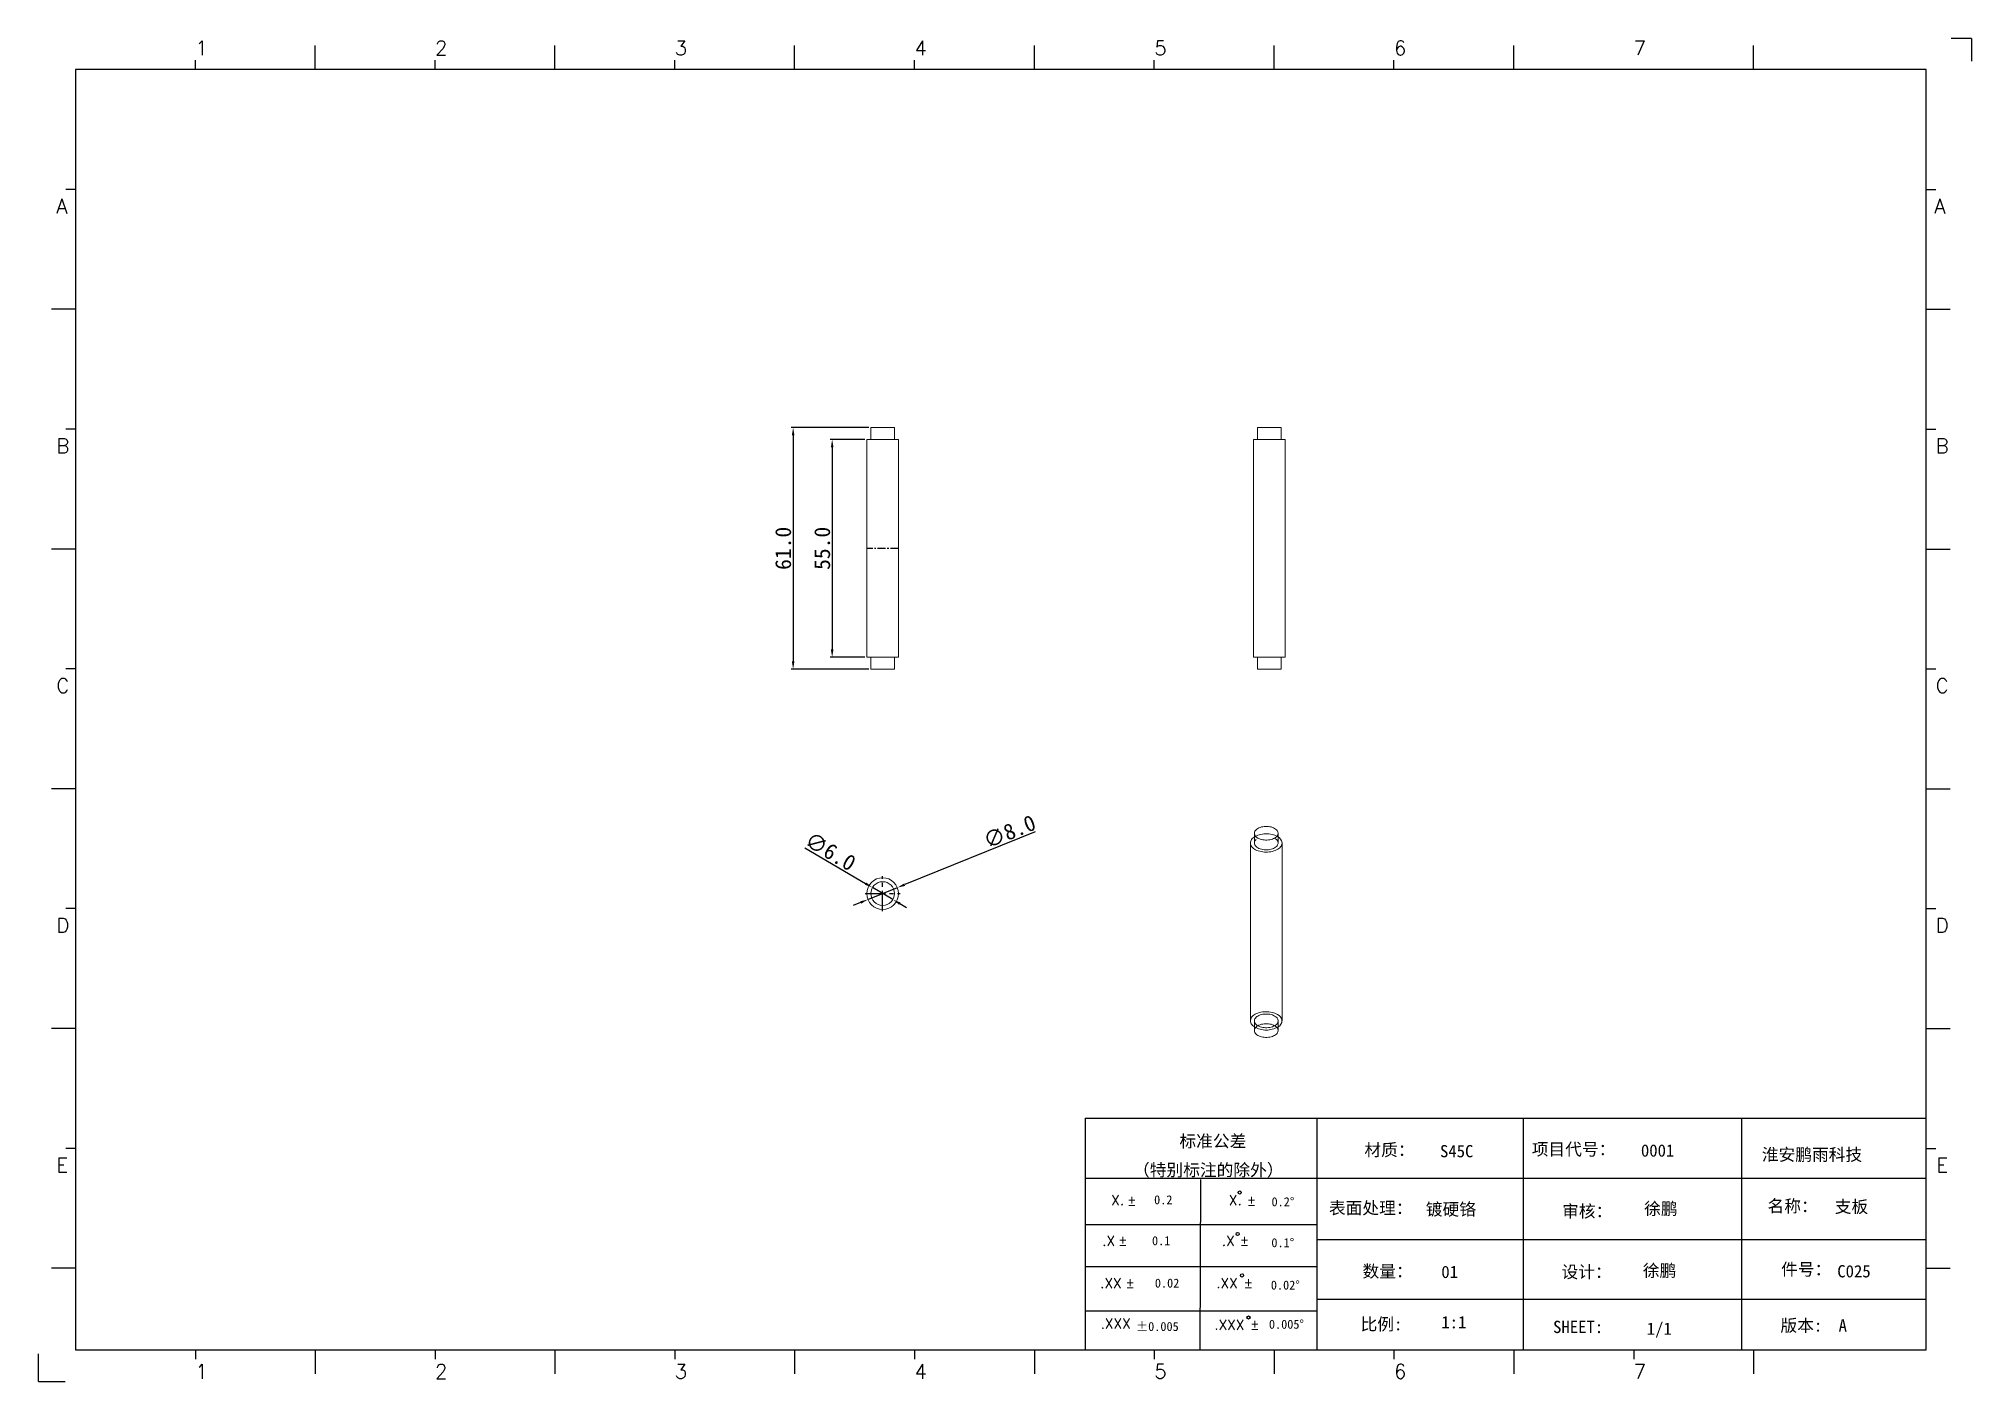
# Model space of a CAD drawing. Extents: x 83 to 30050, y -7164 to 695.
# Drawn here: x 15985.2 to 16473.1, y -1686 to -1347 of the extents above; entities that cross this region are included whole.
import ezdxf
from ezdxf.enums import TextEntityAlignment as Align

# ---------------------------------------------------------------- set-up
doc = ezdxf.new("R2010")
doc.units = 0
doc.header["$LTSCALE"] = 8
doc.header["$MEASUREMENT"] = 0
doc.header["$PDSIZE"] = 5
doc.linetypes.add('CENTER', pattern=[2, 1.25, -0.25, 0.25, -0.25])
doc.linetypes.add('HIDDEN', pattern=[1.905, 1.27, -0.635])
doc.layers.get('0').update_dxf_attribs({"linetype": 'CONTINUOUS'})
doc.layers.get('Defpoints').update_dxf_attribs({"linetype": 'CONTINUOUS'})
doc.layers.add('41', color=3, linetype='CONTINUOUS')
doc.layers.add('dim', color=82, linetype='CONTINUOUS', lineweight=9)
doc.styles.add('SIMPLEX', font='SIMPLEX')
doc.styles.get("Standard").update_dxf_attribs({"font": '', "height": 4})
doc.styles.get('Standard').set_extended_font_data('SimSun')
doc.dimstyles.new('ISO-25', dxfattribs={"dimtxt": 6, "dimasz": 2.5, "dimexe": 1.25, "dimexo": 0.625, "dimtad": 1, "dimdec": 1, "dimzin": 1, "dimdsep": 46, "dimtxsty": 'Standard', "dimcen": 2.5, "dimadec": 0, "dimazin": 0, "dimtm": 1e-09, "dimtfac": 1, "dimtdec": 1, "dimtmove": 0, "dimatfit": 3, "dimfxl": 1, "dimtolj": 1, "dimtzin": 0, "dimarcsym": 0})

msp = doc.modelspace()

# ---------------------------------------------------------------- blocks, each defined once
blk = doc.blocks.new('A$C0BB32EA6')
at = {"layer": '41'}
for p, q in [((90.21, 427.84), (90.21, 435.66)), ((168.4, 427.84), (168.4, 435.66)), ((168.4, 427.84), (168.4, 435.66)), ((168.4, 427.84), (168.4, 435.66)), ((246.58, 427.84), (246.58, 435.66)), ((246.58, 427.84), (246.58, 435.66)), ((324.77, 427.84), (324.77, 435.66)), ((402.96, 427.84), (402.96, 435.66)), ((481.15, 427.84), (481.15, 435.66)), ((559.34, 427.84), (559.34, 435.66)), ((51.11, 427.84), (51.11, 430.97)), ((129.3, 427.84), (129.3, 430.97)), ((129.3, 427.84), (129.3, 430.97)), ((129.3, 427.84), (129.3, 430.97)), ((207.49, 427.84), (207.49, 430.97)), ((207.49, 427.84), (207.49, 430.97)), ((285.68, 427.84), (285.68, 430.97)), ((363.87, 427.84), (363.87, 430.97)), ((442.06, 427.84), (442.06, 430.97)), ((615.63, 427.84), (12.02, 427.84)), ((12.02, 427.84), (12.02, 10.32)), ((615.63, 10.32), (615.63, 427.84)), ((12.02, 388.75), (8.89, 388.75)), ((615.63, 388.75), (618.76, 388.75)), ((12.02, 349.66), (4.2, 349.66)), ((615.63, 349.66), (623.45, 349.66)), ((12.02, 310.56), (8.89, 310.56)), ((615.63, 310.56), (618.76, 310.56)), ((12.02, 271.47), (4.2, 271.47)), ((615.63, 271.47), (623.45, 271.47)), ((12.02, 232.37), (8.89, 232.37)), ((615.63, 232.37), (618.76, 232.37)), ((12.02, 193.28), (4.2, 193.28)), ((615.63, 193.28), (623.45, 193.28)), ((12.02, 154.18), (8.89, 154.18)), ((615.63, 154.18), (618.76, 154.18)), ((12.02, 115.09), (4.2, 115.09)), ((615.63, 115.09), (623.45, 115.09)), ((341.34, 85.85), (615.63, 85.85)), ((341.34, 85.85), (341.34, 10.32)), ((416.87, 85.85), (416.87, 10.32)), ((484.16, 85.85), (484.16, 10.32)), ((555.4, 85.7), (555.4, 10.17)), ((12.02, 76), (8.89, 76)), ((615.63, 76), (618.76, 76)), ((615.63, 66.14), (341.34, 66.14)), ((378.86, 10.02), (379.1, 65.84)), ((341.34, 51.12), (416.87, 51.12)), ((615.63, 46.17), (416.87, 46.17)), ((12.02, 36.9), (4.2, 36.9)), ((341.34, 37.5), (401.12, 37.5)), ((341.34, 37.5), (416.87, 37.5)), ((615.63, 36.9), (623.45, 36.9)), ((615.63, 26.74), (416.87, 26.74)), ((341.34, 23.05), (401.87, 23.05)), ((341.34, 23.05), (401.87, 23.05)), ((341.34, 23.05), (401.87, 23.05)), ((341.34, 23.05), (401.87, 23.05)), ((341.34, 23.05), (401.87, 23.05)), ((341.34, 23.05), (416.87, 23.05)), ((12.02, 10.32), (615.63, 10.32)), ((51.11, 10.32), (51.11, 7.19)), ((90.21, 10.32), (90.21, 2.5)), ((129.3, 10.32), (129.3, 7.19)), ((168.4, 10.32), (168.4, 2.5)), ((207.49, 10.32), (207.49, 7.19)), ((246.58, 10.32), (246.58, 2.5)), ((285.68, 10.32), (285.68, 7.19)), ((324.77, 10.32), (324.77, 2.5)), ((326.34, 10.32), (401.87, 10.32)), ((363.87, 10.32), (363.87, 7.19)), ((402.96, 10.32), (402.96, 2.5)), ((442.06, 10.32), (442.06, 7.19)), ((481.15, 10.32), (481.15, 2.5)), ((520.24, 10.32), (520.24, 7.19)), ((559.34, 10.32), (559.34, 2.5))]:
    blk.add_line(p, q, dxfattribs=at)
at = {"layer": '41', "linetype": 'Continuous'}
for p, q in [((630.37, 437.94), (623.79, 437.94)), ((630.37, 437.94), (630.37, 430.59)), ((0, 0), (0, 8.98)), ((0, 0), (8.64, 0))]:
    blk.add_line(p, q, dxfattribs=at)
at = {"layer": '41'}
for centre in [(391.73, 61.61), (391.07, 48.04), (392.49, 34.54), (394.6, 20.83)]:
    blk.add_circle(centre, 0.516, dxfattribs=at)
at = {"layer": '41', "style": 'SIMPLEX'}
for s, height, p in [('1', 4.69, (51.11, 432.54)), ('2', 4.69, (129.3, 432.54)), ('3', 4.69, (207.49, 432.54)), ('4', 4.69, (285.68, 432.54)), ('5', 4.69, (363.87, 432.54)), ('6', 4.69, (442.06, 432.54)), ('7', 4.69, (520.24, 432.54)), ('A', 4.75, (5.76, 380.93)), ('A', 4.75, (618.27, 380.93)), ('B', 4.75, (5.76, 302.74)), ('B', 4.75, (618.72, 302.74)), ('C', 4.75, (5.76, 224.55)), ('C', 4.75, (618.72, 224.55)), ('D', 4.75, (5.76, 146.37)), ('D', 4.75, (618.72, 146.37)), ('E', 4.75, (5.76, 68.18)), ('E', 4.75, (618.95, 68.18)), ('X.', 3.284, (349.84, 57.49)), ('%%p', 3.284, (355.04, 57.36)), ('X.', 3.284, (388.21, 57.49)), ('%%p', 3.284, (394.07, 57.36)), ('.X', 3.284, (346.89, 44.16)), ('%%p', 3.284, (352.09, 44.33)), ('.X', 3.284, (385.9, 44.16)), ('%%p', 3.284, (391.76, 44.33)), ('.XX', 3.284, (346.2, 30.42)), ('%%p', 3.284, (354.44, 30.46)), ('.XX', 3.284, (384.11, 30.42)), ('%%p', 3.284, (393.01, 30.46)), ('.XXX', 3.284, (383.48, 16.83)), ('%%p', 3.284, (395.11, 16.95)), ('1', 4.69, (51.11, 0.87)), ('2', 4.69, (129.3, 0.87)), ('3', 4.69, (207.49, 0.87)), ('4', 4.69, (285.68, 0.87)), ('5', 4.69, (363.87, 0.87)), ('6', 4.69, (442.06, 0.87)), ('7', 4.69, (520.24, 0.87))]:
    blk.add_text(s, height=height, dxfattribs=at).set_placement(p)
at = {"layer": '41', "linetype": 'Continuous'}
for s, p in [('标准公差', (372.08, 76.36)), ('材质：', (432.42, 73.5)), ('项目代号：', (486.99, 73.71)), ('淮安鹏雨科技', (562.04, 71.96)), ('（特别标注的除外）', (356.94, 66.94)), ('表面处理：', (420.83, 54.55)), ('审核：', (496.9, 53.5)), ('名称：', (563.9, 55.18)), ('数量：', (431.79, 33.91)), ('设计：', (496.69, 33.7)), ('件号：', (568.32, 34.55)), ('比例:', (431.16, 16.65)), ('SHEET:', (493.95, 15.75)), ('1/1', (524.5, 15.18)), ('版本:', (568.11, 16.23))]:
    blk.add_text(s, height=4, dxfattribs=at).set_placement(p)
at = {"layer": '41'}
for s, p in [('0.2', (363.82, 57.75)), ('0.2%%D', (402.12, 57.11)), ('0.1', (363.14, 44.41)), ('0.1%%D', (402.07, 43.76)), ('0.02', (364.07, 30.58)), ('0.02%%D', (401.9, 29.93)), ('0.005%%D', (401.27, 17.16))]:
    blk.add_text(s, height=2.929, dxfattribs=at).set_placement(p)
at = {"layer": '41', "style": 'SIMPLEX'}
blk.add_text('.XXX', height=3.284, dxfattribs=at).set_placement((351.31, 18.87), align=Align.MIDDLE_CENTER)
at = {"layer": '41'}
blk.add_text('%%P0.005', height=2.929, dxfattribs=at).set_placement((364.87, 17.89), align=Align.MIDDLE_CENTER)
at = {"layer": '41', "linetype": 'Continuous'}
for tag, p in [('材质', (457.07, 73.08)), ('代号', (522.6, 73.29)), ('表面处理', (452.44, 54.13)), ('审核', (523.65, 54.34)), ('名称', (585.81, 54.97)), ('数量', (457.5, 33.7)), ('设计', (523.23, 34.13)), ('件号', (586.65, 33.91)), ('比例', (457.5, 17.28)), ('版本', (587.08, 16.23))]:
    blk.add_attdef(tag, p, '', height=4, dxfattribs=at)
blk = doc.blocks.new('*D516')
at = {"layer": 'Defpoints', "color": 0}
for p in [(16195.68, -1561.3), (16200.85, -1564.34)]:
    blk.add_point(p, dxfattribs=at)
at = {"layer": 'dim', "color": 0, "lineweight": -2}
for p, q in [((16178.63, -1551.3), (16193.95, -1560.29)), ((16200.85, -1564.34), (16195.68, -1561.3)), ((16202.57, -1565.35), (16204.3, -1566.36))]:
    blk.add_line(p, q, dxfattribs=at)
at = {"layer": 'dim', "color": 0}
for points in [[(16194.12, -1560), (16193.78, -1560.58), (16195.68, -1561.3)], [(16202.74, -1565.06), (16202.41, -1565.64), (16200.85, -1564.34)]]:
    blk.add_solid(points, dxfattribs=at)
at = {"layer": 'dim', "color": 0, "insert": (16185.08, -1552.19), "char_height": 4, "attachment_point": 5, "rotation": 329.5926}
blk.add_mtext('\\A1;∅6.0', dxfattribs=at)
blk = doc.blocks.new('*D517')
at = {"layer": 'Defpoints', "color": 0}
for p in [(16194.55, -1564.32), (16201.97, -1561.32)]:
    blk.add_point(p, dxfattribs=at)
at = {"layer": 'dim', "color": 0, "lineweight": -2}
for p, q in [((16236.8, -1547.25), (16203.83, -1560.57)), ((16192.7, -1565.07), (16190.85, -1565.82)), ((16194.55, -1564.32), (16201.97, -1561.32))]:
    blk.add_line(p, q, dxfattribs=at)
at = {"layer": 'dim', "color": 0}
for points in [[(16203.7, -1560.26), (16203.95, -1560.88), (16201.97, -1561.32)], [(16192.57, -1564.76), (16192.82, -1565.38), (16194.55, -1564.32)]]:
    blk.add_solid(points, dxfattribs=at)
at = {"layer": 'dim', "color": 0, "insert": (16230.29, -1547.18), "char_height": 4, "attachment_point": 5, "rotation": 22.0022}
blk.add_mtext('\\A1;∅8.0', dxfattribs=at)
blk = doc.blocks.new('*D518')
at = {"layer": 'Defpoints', "color": 0}
for p in [(16194.26, -1448.17), (16185.52, -1503.17), (16194.26, -1503.17)]:
    blk.add_point(p, dxfattribs=at)
at = {"layer": 'dim', "color": 0, "lineweight": -2}
for p, q in [((16193.76, -1448.17), (16185.02, -1448.17)), ((16185.52, -1450.17), (16185.52, -1501.17)), ((16193.76, -1503.17), (16185.02, -1503.17))]:
    blk.add_line(p, q, dxfattribs=at)
at = {"layer": 'dim', "color": 0}
for points in [[(16185.19, -1450.17), (16185.86, -1450.17), (16185.52, -1448.17)], [(16185.19, -1501.17), (16185.86, -1501.17), (16185.52, -1503.17)]]:
    blk.add_solid(points, dxfattribs=at)
at = {"layer": 'dim', "color": 0, "insert": (16183.02, -1475.67), "char_height": 4, "attachment_point": 5, "rotation": 90}
blk.add_mtext('\\A1;55.0', dxfattribs=at)
blk = doc.blocks.new('*D519')
at = {"layer": 'Defpoints', "color": 0}
for p in [(16195.26, -1445.17), (16175.67, -1506.17), (16195.26, -1506.17)]:
    blk.add_point(p, dxfattribs=at)
at = {"layer": 'dim', "color": 0, "lineweight": -2}
for p, q in [((16194.76, -1445.17), (16175.17, -1445.17)), ((16175.67, -1447.17), (16175.67, -1504.17)), ((16194.76, -1506.17), (16175.17, -1506.17))]:
    blk.add_line(p, q, dxfattribs=at)
at = {"layer": 'dim', "color": 0}
for points in [[(16175.33, -1447.17), (16176, -1447.17), (16175.67, -1445.17)], [(16175.33, -1504.17), (16176, -1504.17), (16175.67, -1506.17)]]:
    blk.add_solid(points, dxfattribs=at)
at = {"layer": 'dim', "color": 0, "insert": (16173.17, -1475.67), "char_height": 4, "attachment_point": 5, "rotation": 90}
blk.add_mtext('\\A1;61.0', dxfattribs=at)

# ---------------------------------------------------------------- dimensions: what is measured, and where the dimension line sits
at = {"layer": 'dim'}
for base, p1, p2, picture, middle in [((16175.666, -1506.168), (16195.262, -1445.168), (16195.262, -1506.168), '*D519', (16173.166, -1475.668)), ((16185.522, -1503.168), (16194.262, -1448.168), (16194.262, -1503.168), '*D518', (16183.023, -1475.668))]:
    dim = msp.add_linear_dim(base=base, p1=p1, p2=p2, angle=90, dimstyle='ISO-25', override={"dimtxt": 2.5, "dimasz": 2, "dimexe": 0.49975, "dimexo": 0.49975, "dimgap": 0.49975}, dxfattribs=at)
    dim.commit()
    dim.dimension.update_dxf_attribs({"geometry": picture, "text_midpoint": middle})
for p1, p2, picture, middle in [((16194.554, -1564.319), (16201.971, -1561.322), '*D517', (16231.222, -1549.502)), ((16200.85, -1564.339), (16195.675, -1561.302), '*D516', (16183.819, -1554.344))]:
    dim = msp.add_diameter_dim_2p(p1=p1, p2=p2, dimstyle='ISO-25', override={"dimtxt": 2.5, "dimasz": 2, "dimexe": 0.49975, "dimexo": 0.49975, "dimgap": 0.49975}, dxfattribs=at)
    dim.commit()
    dim.dimension.update_dxf_attribs({"geometry": picture, "text_midpoint": middle, "dimtype": 163})

# ---------------------------------------------------------------- linework, layer by layer
at = {"color": 7, "linetype": 'Continuous', "lineweight": 15}
for p, q in [((16194.262, -1448.168), (16194.262, -1503.168)), ((16202.262, -1448.168), (16194.262, -1448.168)), ((16195.262, -1445.168), (16195.262, -1448.168)), ((16195.262, -1445.168), (16201.262, -1445.168)), ((16201.262, -1448.168), (16201.262, -1445.168)), ((16202.262, -1503.168), (16202.262, -1448.168)), ((16291.892, -1448.168), (16291.892, -1503.168)), ((16295.892, -1448.168), (16291.892, -1448.168)), ((16292.892, -1445.168), (16292.892, -1448.168)), ((16292.892, -1445.168), (16298.892, -1445.168)), ((16299.892, -1448.168), (16295.892, -1448.168)), ((16298.892, -1448.168), (16298.892, -1445.168)), ((16299.892, -1503.168), (16299.892, -1448.168)), ((16202.262, -1503.168), (16194.262, -1503.168)), ((16195.262, -1503.168), (16195.262, -1506.168)), ((16201.262, -1506.168), (16195.262, -1506.168)), ((16201.262, -1506.168), (16201.262, -1503.168)), ((16295.892, -1503.168), (16291.892, -1503.168)), ((16292.892, -1503.168), (16292.892, -1506.168)), ((16295.892, -1506.168), (16292.892, -1506.168)), ((16299.892, -1503.168), (16295.892, -1503.168)), ((16298.892, -1506.168), (16295.892, -1506.168)), ((16298.892, -1506.168), (16298.892, -1503.168)), ((16291.091, -1550.042), (16291.091, -1594.951)), ((16292.091, -1547.592), (16292.091, -1548.514)), ((16298.091, -1548.514), (16298.091, -1547.592)), ((16299.091, -1594.951), (16299.091, -1550.042)), ((16292.091, -1594.951), (16292.091, -1597.401)), ((16298.091, -1597.401), (16298.091, -1594.951))]:
    msp.add_line(p, q, dxfattribs=at)
at = {"color": 1, "linetype": 'CENTER', "ltscale": 0.2032}
msp.add_line((16202.262, -1475.668), (16194.262, -1475.668), dxfattribs=at)
at = {"color": 7, "linetype": 'HIDDEN', "lineweight": 0}
for p, q in [((16292.091, -1548.514), (16292.091, -1550.042)), ((16298.091, -1550.042), (16298.091, -1548.514))]:
    msp.add_line(p, q, dxfattribs=at)
at = {"color": 1, "linetype": 'CENTER', "ltscale": 0.508}
for p, q in [((16198.262, -1567.22), (16198.262, -1558.42)), ((16193.862, -1562.82), (16202.662, -1562.82))]:
    msp.add_line(p, q, dxfattribs=at)
at = {"color": 7, "linetype": 'Continuous', "lineweight": 15, "flags": 128}
for points in [[(16292.091, -1547.592), (16292.096, -1547.487), (16292.14, -1547.28), (16292.227, -1547.077), (16292.355, -1546.881), (16292.524, -1546.696), (16292.729, -1546.524), (16292.97, -1546.367), (16293.241, -1546.229), (16293.539, -1546.11), (16293.86, -1546.013), (16294.198, -1545.938), (16294.55, -1545.888), (16294.91, -1545.863), (16295.272, -1545.863), (16295.632, -1545.888), (16295.983, -1545.938), (16296.322, -1546.013), (16296.643, -1546.11), (16296.941, -1546.229), (16297.212, -1546.367), (16297.452, -1546.524), (16297.658, -1546.696), (16297.827, -1546.881), (16297.955, -1547.077), (16298.042, -1547.28), (16298.085, -1547.487), (16298.091, -1547.592)], [(16297.919, -1548.409), (16297.614, -1548.25), (16297.281, -1548.109), (16296.925, -1547.99), (16296.55, -1547.892), (16296.159, -1547.816), (16295.757, -1547.765), (16295.348, -1547.737), (16294.936, -1547.734), (16294.526, -1547.756), (16294.122, -1547.801), (16293.728, -1547.871), (16293.349, -1547.963), (16292.988, -1548.077), (16292.649, -1548.213), (16292.336, -1548.367), (16292.053, -1548.54), (16291.801, -1548.728), (16291.585, -1548.93), (16291.405, -1549.144), (16291.265, -1549.368), (16291.165, -1549.598), (16291.107, -1549.834), (16291.091, -1550.042)], [(16297.919, -1593.318), (16297.614, -1593.159), (16297.281, -1593.019), (16296.925, -1592.899), (16296.55, -1592.801), (16296.159, -1592.726), (16295.757, -1592.674), (16295.348, -1592.647), (16294.936, -1592.644), (16294.526, -1592.665), (16294.122, -1592.711), (16293.728, -1592.78), (16293.349, -1592.873), (16292.988, -1592.987), (16292.649, -1593.122), (16292.336, -1593.277), (16292.053, -1593.449), (16291.801, -1593.638), (16291.585, -1593.84), (16291.405, -1594.054), (16291.265, -1594.277), (16291.165, -1594.508), (16291.107, -1594.743), (16291.091, -1594.981), (16291.118, -1595.218), (16291.186, -1595.453), (16291.296, -1595.682), (16291.447, -1595.903), (16291.635, -1596.114), (16291.861, -1596.313), (16292.091, -1596.479)], [(16297.212, -1593.727), (16296.941, -1593.588), (16296.643, -1593.469), (16296.322, -1593.372), (16295.983, -1593.298), (16295.632, -1593.248), (16295.272, -1593.223), (16294.91, -1593.223), (16294.55, -1593.248), (16294.198, -1593.298), (16293.86, -1593.372), (16293.539, -1593.469), (16293.241, -1593.588), (16292.97, -1593.727), (16292.729, -1593.883), (16292.524, -1594.055), (16292.355, -1594.241), (16292.227, -1594.436), (16292.14, -1594.639), (16292.096, -1594.847), (16292.091, -1594.951)], [(16297.212, -1596.176), (16296.941, -1596.038), (16296.643, -1595.919), (16296.322, -1595.822), (16295.983, -1595.747), (16295.632, -1595.697), (16295.272, -1595.672), (16294.91, -1595.672), (16294.55, -1595.697), (16294.198, -1595.747), (16293.86, -1595.822), (16293.539, -1595.919), (16293.241, -1596.038), (16292.97, -1596.176), (16292.729, -1596.333), (16292.524, -1596.505), (16292.355, -1596.69), (16292.227, -1596.886), (16292.14, -1597.089), (16292.096, -1597.296), (16292.096, -1597.506), (16292.14, -1597.713), (16292.227, -1597.916), (16292.355, -1598.112), (16292.524, -1598.297), (16292.729, -1598.469), (16292.97, -1598.626), (16293.241, -1598.764), (16293.539, -1598.883), (16293.86, -1598.98), (16294.198, -1599.054), (16294.55, -1599.104), (16294.91, -1599.13), (16295.272, -1599.13), (16295.632, -1599.104), (16295.983, -1599.054), (16296.322, -1598.98), (16296.643, -1598.883), (16296.941, -1598.764), (16297.212, -1598.626), (16297.452, -1598.469), (16297.658, -1598.297), (16297.827, -1598.112), (16297.955, -1597.916), (16298.042, -1597.713), (16298.085, -1597.506), (16298.085, -1597.296), (16298.042, -1597.089), (16297.955, -1596.886), (16297.827, -1596.69), (16297.658, -1596.505), (16297.452, -1596.333), (16297.212, -1596.176)]]:
    msp.add_lwpolyline(points, dxfattribs=at)
at = {"color": 7, "linetype": 'HIDDEN', "lineweight": 0, "flags": 128}
for points in [[(16291.091, -1550.042), (16291.091, -1550.071), (16291.118, -1550.309), (16291.186, -1550.543), (16291.296, -1550.772), (16291.447, -1550.993), (16291.635, -1551.205), (16291.861, -1551.404), (16292.121, -1551.588), (16292.412, -1551.756), (16292.731, -1551.906), (16293.076, -1552.036), (16293.442, -1552.145), (16293.826, -1552.232), (16294.222, -1552.296), (16294.628, -1552.335), (16295.039, -1552.351), (16295.451, -1552.341), (16295.859, -1552.308), (16296.258, -1552.25), (16296.645, -1552.169), (16297.016, -1552.066), (16297.366, -1551.941), (16297.693, -1551.796), (16297.991, -1551.632), (16298.259, -1551.451), (16298.493, -1551.256), (16298.692, -1551.047), (16298.852, -1550.828), (16298.972, -1550.601), (16299.051, -1550.368), (16299.088, -1550.131), (16299.091, -1550.042)], [(16297.212, -1548.817), (16297.452, -1548.973), (16297.658, -1549.146), (16297.827, -1549.331), (16297.955, -1549.526), (16298.042, -1549.729), (16298.085, -1549.937), (16298.085, -1550.146), (16298.042, -1550.354), (16297.955, -1550.557), (16297.827, -1550.752), (16297.658, -1550.938), (16297.452, -1551.11), (16297.212, -1551.266), (16296.941, -1551.405), (16296.643, -1551.524), (16296.322, -1551.621), (16295.983, -1551.695), (16295.632, -1551.745), (16295.272, -1551.77), (16294.91, -1551.77), (16294.55, -1551.745), (16294.198, -1551.695), (16293.86, -1551.621), (16293.539, -1551.524), (16293.241, -1551.405), (16292.97, -1551.266), (16292.729, -1551.11), (16292.524, -1550.938), (16292.355, -1550.752), (16292.227, -1550.557), (16292.14, -1550.354), (16292.096, -1550.146), (16292.096, -1549.937), (16292.14, -1549.729), (16292.227, -1549.526), (16292.355, -1549.331), (16292.524, -1549.146), (16292.729, -1548.973), (16292.97, -1548.817), (16293.241, -1548.678), (16293.539, -1548.559), (16293.86, -1548.462), (16294.198, -1548.388), (16294.55, -1548.338), (16294.91, -1548.313), (16295.272, -1548.313), (16295.632, -1548.338), (16295.983, -1548.388), (16296.322, -1548.462), (16296.643, -1548.559), (16296.941, -1548.678), (16297.212, -1548.817)], [(16298.091, -1547.592), (16298.085, -1547.697), (16298.042, -1547.904), (16297.955, -1548.107), (16297.827, -1548.303), (16297.658, -1548.488), (16297.452, -1548.66), (16297.212, -1548.817), (16296.941, -1548.955), (16296.643, -1549.074), (16296.322, -1549.171), (16295.983, -1549.245), (16295.632, -1549.295), (16295.272, -1549.321), (16294.91, -1549.321), (16294.55, -1549.295), (16294.198, -1549.245), (16293.86, -1549.171), (16293.539, -1549.074), (16293.241, -1548.955), (16292.97, -1548.817)], [(16292.091, -1594.951), (16292.096, -1595.056), (16292.14, -1595.263), (16292.227, -1595.467), (16292.355, -1595.662), (16292.524, -1595.847), (16292.729, -1596.019), (16292.97, -1596.176), (16293.241, -1596.315), (16293.539, -1596.433), (16293.86, -1596.531), (16294.198, -1596.605), (16294.55, -1596.655), (16294.91, -1596.68), (16295.272, -1596.68), (16295.632, -1596.655), (16295.983, -1596.605), (16296.322, -1596.531), (16296.643, -1596.433), (16296.941, -1596.315), (16297.212, -1596.176), (16297.452, -1596.019), (16297.658, -1595.847), (16297.827, -1595.662), (16297.955, -1595.467), (16298.042, -1595.263), (16298.085, -1595.056), (16298.091, -1594.951)]]:
    msp.add_lwpolyline(points, dxfattribs=at)
at = {"color": 7, "linetype": 'Continuous', "lineweight": 15}
for radius in [4, 3]:
    msp.add_circle((16198.262, -1562.82), radius, dxfattribs=at)
at = {"color": 7, "linetype": 'HIDDEN', "lineweight": 0}
for centre, radius, start, end in [((16293.541, -1547.479), 1.455, 184.45827, 246.86187), ((16295.091, -1591.313), 5.973, 239.8515, 300.1485)]:
    msp.add_arc(centre, radius, start, end, dxfattribs=at)
at = {"color": 7, "linetype": 'Continuous', "lineweight": 15}
for centre, radius, start, end in [((16297.104, -1550.23), 1.995, 5.42464, 65.8955), ((16296.566, -1595.118), 1.534, 6.24414, 65.076), ((16297.315, -1594.936), 1.727, 296.69771, 69.51762)]:
    msp.add_arc(centre, radius, start, end, dxfattribs=at)

# ---------------------------------------------------------------- block references
at = {"layer": '41', "linetype": 'Continuous', "xscale": 0.7739670527998896, "yscale": 0.7739670528000033, "zscale": 0.7739670528000001}
msp.add_blockref('A$C0BB32EA6', (15985.204, -1685.955), dxfattribs=at).add_auto_attribs({'版本': 'A', '件号': 'C025', '名称': '支板', '设计': '徐鹏', '审核': '徐鹏', '代号': '0001', '比例': '1:1', '数量': '01', '表面处理': '镀硬铬', '材质': 'S45C'})

msp.set_redraw_order([(e.dxf.handle, doc.entitydb.next_handle()) for e in msp.query("TEXT MTEXT ATTDEF DIMENSION ARC_DIMENSION")])  # texts and dimensions are drawn at this point

doc.saveas('drawing.dxf')
